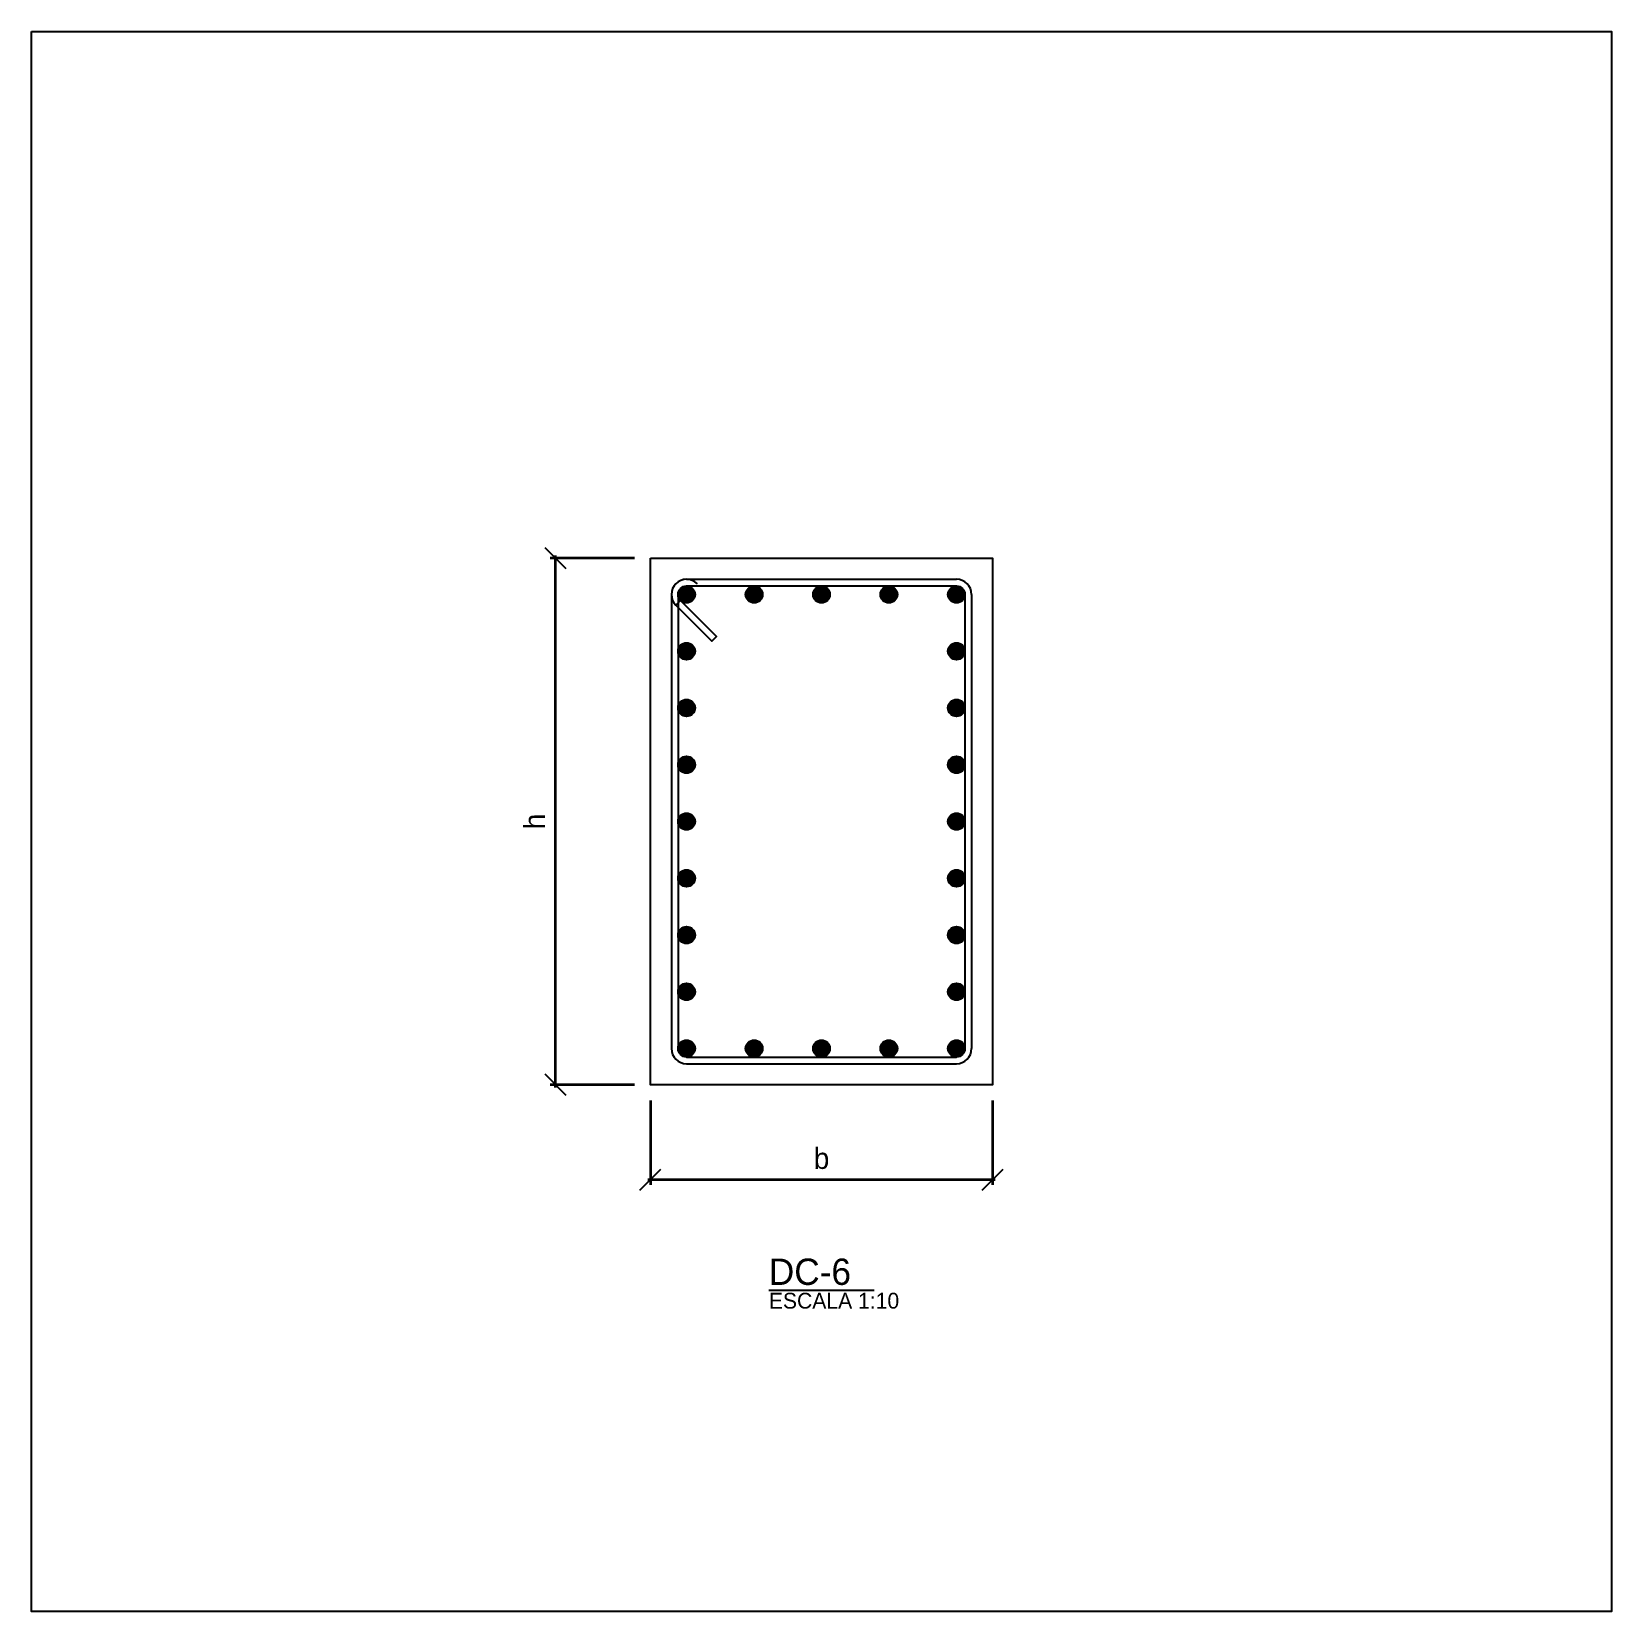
# Model space of a CAD drawing. Header units: metres. Extents: x 100 to 3100, y -41900 to 100.
# Drawn here: x 100 to 3100, y -17900 to -14900 of the extents above; entities that cross this region are included whole.
import ezdxf

# ---------------------------------------------------------------- set-up
doc = ezdxf.new("R2010")
doc.units = ezdxf.units.M
for name, color, linetype in [('Column', 3, 'Continuous'), ('DetailArea', 7, 'Continuous'), ('Rebar', 1, 'Continuous'), ('Text', 8, 'Continuous')]:
    doc.layers.add(name, color=color, linetype=linetype)
doc.styles.add('LiberationSerif', font='LiberationSerif-Regular.ttf')
doc.styles.add('OpenSansCondensed-Light', font='OpenSansCondensed-Light.ttf')
doc.dimstyles.new('EZDXF', dxfattribs={"dimtxt": 0.25, "dimasz": 0.175, "dimexe": 0.375, "dimexo": 0.125, "dimgap": 0.1, "dimtad": 1, "dimlfac": 100, "dimzin": 12, "dimdsep": 46, "dimtxsty": 'OpenSansCondensed-Light', "dimblk": 'ARCHTICK', "dimcen": 2.5, "dimazin": 3, "dimtfac": 0.5, "dimtmove": 2, "dimatfit": 3})

msp = doc.modelspace()

# ---------------------------------------------------------------- texts
at = {"layer": 'Text', "style": 'LiberationSerif'}
for s, height, p in [('DC-6', 50, (1500, -17280)), ('ESCALA 1:10', 30, (1500, -17325))]:
    msp.add_text(s, height=height, dxfattribs=at).set_placement(p)

# ---------------------------------------------------------------- blocks, each defined once
blk = doc.blocks.new('_ARCHTICK')
at = {"color": 0, "linetype": 'BYBLOCK', "const_width": 0.15}
blk.add_lwpolyline([(-0.5, -0.5), (0.5, 0.5)], dxfattribs=at)

# ---------------------------------------------------------------- dimensions: what is measured, and where the dimension line sits
msp.add_linear_dim(base=(1095, -16900), p1=(1275, -16900), p2=(1275, -15900), angle=90, text='h', dimstyle='EZDXF', override={"dimtxt": 40, "dimexe": 10, "dimexo": 30, "dimgap": 20, "dimtxsty": 'LiberationSerif', "dimtsz": 20, "dimdle": 5, "dimclrd": 1, "dimclre": 1, "dimclrt": 1, "dimlwd": 35, "dimlwe": 35}).render()
msp.add_linear_dim(base=(1275, -17080), p1=(1275, -16900), p2=(1925, -16900), text='b', dimstyle='EZDXF', override={"dimtxt": 40, "dimexe": 10, "dimexo": 30, "dimgap": 20, "dimtxsty": 'LiberationSerif', "dimtsz": 20, "dimdle": 5, "dimclrd": 1, "dimclre": 1, "dimclrt": 1, "dimlwd": 35, "dimlwe": 35}).render()

# ---------------------------------------------------------------- hatches: boundary and pattern name
h = msp.add_hatch(color=1)
h.dxf.hatch_style = 1
edge = h.paths.add_edge_path()
edge.add_ellipse((1343.83, -15968.83), major_axis=(16.13, 0), ratio=1, start_angle=0, end_angle=360)
h = msp.add_hatch(color=1)
h.dxf.hatch_style = 1
edge = h.paths.add_edge_path()
edge.add_ellipse((1471.915, -15968.83), major_axis=(16.13, 0), ratio=1, start_angle=0, end_angle=360)
h = msp.add_hatch(color=1)
h.dxf.hatch_style = 1
edge = h.paths.add_edge_path()
edge.add_ellipse((1600, -15968.83), major_axis=(16.13, 0), ratio=1, start_angle=0, end_angle=360)
h = msp.add_hatch(color=1)
h.dxf.hatch_style = 1
edge = h.paths.add_edge_path()
edge.add_ellipse((1728.085, -15968.83), major_axis=(16.13, 0), ratio=1, start_angle=0, end_angle=360)
h = msp.add_hatch(color=1)
h.dxf.hatch_style = 1
edge = h.paths.add_edge_path()
edge.add_ellipse((1856.17, -15968.83), major_axis=(16.13, 0), ratio=1, start_angle=0, end_angle=360)
h = msp.add_hatch(color=1)
h.dxf.hatch_style = 1
edge = h.paths.add_edge_path()
edge.add_ellipse((1343.83, -16076.6225), major_axis=(16.13, 0), ratio=1, start_angle=0, end_angle=360)
h = msp.add_hatch(color=1)
h.dxf.hatch_style = 1
edge = h.paths.add_edge_path()
edge.add_ellipse((1856.17, -16076.6225), major_axis=(16.13, 0), ratio=1, start_angle=0, end_angle=360)
h = msp.add_hatch(color=1)
h.dxf.hatch_style = 1
edge = h.paths.add_edge_path()
edge.add_ellipse((1343.83, -16184.415), major_axis=(16.13, 0), ratio=1, start_angle=0, end_angle=360)
h = msp.add_hatch(color=1)
h.dxf.hatch_style = 1
edge = h.paths.add_edge_path()
edge.add_ellipse((1856.17, -16184.415), major_axis=(16.13, 0), ratio=1, start_angle=0, end_angle=360)
h = msp.add_hatch(color=1)
h.dxf.hatch_style = 1
edge = h.paths.add_edge_path()
edge.add_ellipse((1343.83, -16292.2075), major_axis=(16.13, 0), ratio=1, start_angle=0, end_angle=360)
h = msp.add_hatch(color=1)
h.dxf.hatch_style = 1
edge = h.paths.add_edge_path()
edge.add_ellipse((1856.17, -16292.2075), major_axis=(16.13, 0), ratio=1, start_angle=0, end_angle=360)
h = msp.add_hatch(color=1)
h.dxf.hatch_style = 1
edge = h.paths.add_edge_path()
edge.add_ellipse((1343.83, -16400), major_axis=(16.13, 0), ratio=1, start_angle=0, end_angle=360)
h = msp.add_hatch(color=1)
h.dxf.hatch_style = 1
edge = h.paths.add_edge_path()
edge.add_ellipse((1856.17, -16400), major_axis=(16.13, 0), ratio=1, start_angle=0, end_angle=360)
h = msp.add_hatch(color=1)
h.dxf.hatch_style = 1
edge = h.paths.add_edge_path()
edge.add_ellipse((1343.83, -16507.7925), major_axis=(16.13, 0), ratio=1, start_angle=0, end_angle=360)
h = msp.add_hatch(color=1)
h.dxf.hatch_style = 1
edge = h.paths.add_edge_path()
edge.add_ellipse((1856.17, -16507.7925), major_axis=(16.13, 0), ratio=1, start_angle=0, end_angle=360)
h = msp.add_hatch(color=1)
h.dxf.hatch_style = 1
edge = h.paths.add_edge_path()
edge.add_ellipse((1343.83, -16615.585), major_axis=(16.13, 0), ratio=1, start_angle=0, end_angle=360)
h = msp.add_hatch(color=1)
h.dxf.hatch_style = 1
edge = h.paths.add_edge_path()
edge.add_ellipse((1856.17, -16615.585), major_axis=(16.13, 0), ratio=1, start_angle=0, end_angle=360)
h = msp.add_hatch(color=1)
h.dxf.hatch_style = 1
edge = h.paths.add_edge_path()
edge.add_ellipse((1343.83, -16723.3775), major_axis=(16.13, 0), ratio=1, start_angle=0, end_angle=360)
h = msp.add_hatch(color=1)
h.dxf.hatch_style = 1
edge = h.paths.add_edge_path()
edge.add_ellipse((1856.17, -16723.3775), major_axis=(16.13, 0), ratio=1, start_angle=0, end_angle=360)
h = msp.add_hatch(color=1)
h.dxf.hatch_style = 1
edge = h.paths.add_edge_path()
edge.add_ellipse((1343.83, -16831.17), major_axis=(16.13, 0), ratio=1, start_angle=0, end_angle=360)
h = msp.add_hatch(color=1)
h.dxf.hatch_style = 1
edge = h.paths.add_edge_path()
edge.add_ellipse((1471.915, -16831.17), major_axis=(16.13, 0), ratio=1, start_angle=0, end_angle=360)
h = msp.add_hatch(color=1)
h.dxf.hatch_style = 1
edge = h.paths.add_edge_path()
edge.add_ellipse((1600, -16831.17), major_axis=(16.13, 0), ratio=1, start_angle=0, end_angle=360)
h = msp.add_hatch(color=1)
h.dxf.hatch_style = 1
edge = h.paths.add_edge_path()
edge.add_ellipse((1728.085, -16831.17), major_axis=(16.13, 0), ratio=1, start_angle=0, end_angle=360)
h = msp.add_hatch(color=1)
h.dxf.hatch_style = 1
edge = h.paths.add_edge_path()
edge.add_ellipse((1856.17, -16831.17), major_axis=(16.13, 0), ratio=1, start_angle=0, end_angle=360)

# ---------------------------------------------------------------- linework, layer by layer
at = {"layer": 'Column'}
msp.add_lwpolyline([(1275, -15900), (1925, -15900), (1925, -16900), (1275, -16900), (1275, -15900)], dxfattribs=at)
at = {"layer": 'DetailArea'}
msp.add_lwpolyline([(100, -14900), (3100, -14900), (3100, -17900), (100, -17900), (100, -14900)], dxfattribs=at)
at = {"layer": 'Rebar'}
for points in [[(1343.83, -15940), (1856.17, -15940)], [(1343.83, -15952.7), (1856.17, -15952.7)], [(1315, -15968.83), (1315, -16831.17)], [(1332.42437, -15980.23563), (1400.85816, -16048.66943), (1391.87791, -16057.64968), (1323.44411, -15989.21589), (1332.42437, -15980.23563)], [(1327.7, -15968.83), (1327.7, -16831.17)], [(1872.3, -15968.83), (1872.3, -16831.17)], [(1885, -15968.83), (1885, -16831.17)], [(1343.83, -16847.3), (1856.17, -16847.3)], [(1343.83, -16860), (1856.17, -16860)]]:
    msp.add_lwpolyline(points, dxfattribs=at)
for centre in [(1343.83, -15968.83), (1471.915, -15968.83), (1600, -15968.83), (1728.085, -15968.83), (1856.17, -15968.83), (1343.83, -16076.6225), (1856.17, -16076.6225), (1343.83, -16184.415), (1856.17, -16184.415), (1343.83, -16292.2075), (1856.17, -16292.2075), (1343.83, -16400), (1856.17, -16400), (1343.83, -16507.7925), (1856.17, -16507.7925), (1343.83, -16615.585), (1856.17, -16615.585), (1343.83, -16723.3775), (1856.17, -16723.3775), (1343.83, -16831.17), (1471.915, -16831.17), (1600, -16831.17), (1728.085, -16831.17), (1856.17, -16831.17)]:
    msp.add_circle(centre, 16.13, dxfattribs=at)
for centre, start, end in [((1343.83, -15968.83), 90, 180), ((1343.83, -15968.83), 45, 225), ((1856.17, -15968.83), 0, 90), ((1343.83, -16831.17), 180, 270), ((1856.17, -16831.17), 270, 0)]:
    msp.add_arc(centre, 28.83, start, end, dxfattribs=at)
at = {"layer": 'Text'}
msp.add_lwpolyline([(1500, -17290), (1700, -17290)], dxfattribs=at)

msp.set_redraw_order([(e.dxf.handle, doc.entitydb.next_handle()) for e in msp.query("TEXT MTEXT ATTDEF DIMENSION ARC_DIMENSION")])  # texts and dimensions are drawn at this point

doc.saveas('drawing.dxf')
